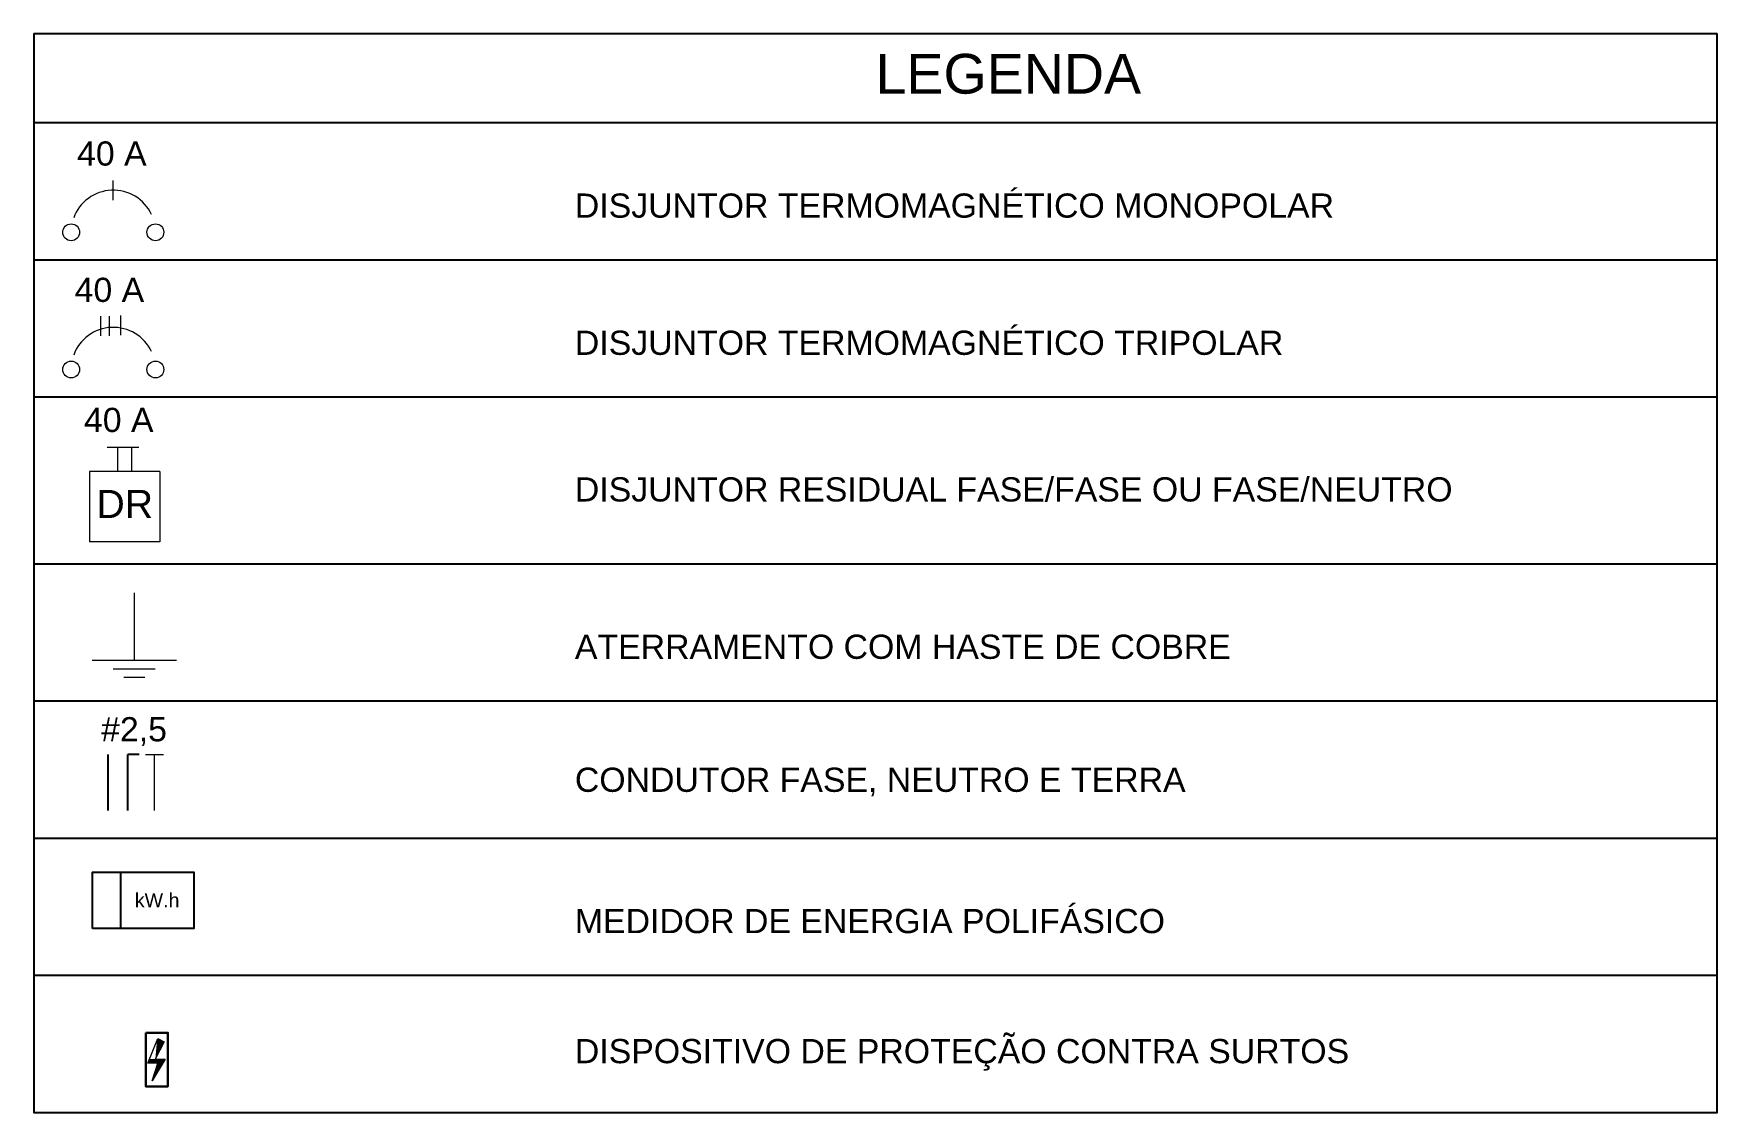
# Model space of a CAD drawing. Header units: millimetres. Extents: x -632.9 to -536.7, y 683.3 to 727.5.
# Drawn here: x -587 to -580.65, y 695.68 to 699.75 of the extents above; entities that cross this region are included whole.
import ezdxf

# ---------------------------------------------------------------- set-up
doc = ezdxf.new("R2010")
doc.units = ezdxf.units.MM
doc.header["$MEASUREMENT"] = 0
for name, color, linetype in [('PDF3_0', 7, 'Continuous'), ('PDF3_COTA', 7, 'Continuous'), ('PDF3_DI-Disjuntor', 7, 'Continuous'), ('PDF3_DI-Textos do diagrama', 7, 'Continuous'), ('PDF3_DIAGRAMA', 7, 'Continuous'), ('PDF3_eletrodutos', 3, 'Continuous'), ('PDF3_Layout', 1, 'Continuous'), ('PDF3_Text', 7, 'Continuous')]:
    doc.layers.add(name, color=color, linetype=linetype)
doc.styles.add('Arial', font='arial.ttf', dxfattribs={"height": 0.1125})
doc.styles.add('PDF Arial', font='arial.ttf')

msp = doc.modelspace()

# ---------------------------------------------------------------- texts
at = {"layer": 'PDF3_COTA', "lineweight": 25, "insert": (-586.6201, 696.4577), "char_height": 0.05295, "width": 0.254147, "attachment_point": 7, "line_spacing_factor": 0.798, "style": 'Arial'}
msp.add_mtext('kW.h', dxfattribs=at)
at = {"layer": 'PDF3_DIAGRAMA', "color": 1, "lineweight": 5, "insert": (-586.6579, 697.9261), "char_height": 0.10589, "width": 0.254147, "attachment_point": 8, "line_spacing_factor": 0.798, "style": 'Arial'}
msp.add_mtext('DR', dxfattribs=at)
at = {"layer": 'PDF3_Text', "attachment_point": 7, "style": 'PDF Arial'}
for s, insert, char_height in [('LEGENDA', (-583.8275, 699.5248), 0.15), ('40 A', (-586.8378, 699.2542), 0.09129), ('DISJUNTOR TERMOMAGNÉTICO MONOPOLAR', (-584.9609, 699.0577), 0.091294), ('40 A', (-586.8469, 698.7398), 0.09129), ('DISJUNTOR TERMOMAGNÉTICO TRIPOLAR', (-584.9609, 698.5402), 0.091294), ('40 A', (-586.8117, 698.2491), 0.09129), ('DISJUNTOR RESIDUAL FASE/FASE OU FASE/NEUTRO', (-584.9609, 697.987), 0.091294), ('ATERRAMENTO COM HASTE DE COBRE', (-584.9609, 697.3934), 0.091294), ('#2,5', (-586.747, 697.0665), 0.09129), ('CONDUTOR FASE, NEUTRO E TERRA', (-584.9609, 696.876), 0.091294), ('MEDIDOR DE ENERGIA POLIFÁSICO', (-584.9609, 696.3586), 0.091294), ('DISPOSITIVO DE PROTEÇÃO CONTRA SURTOS', (-584.9609, 695.8412), 0.091294)]:
    msp.add_mtext(s, dxfattribs=dict(at, insert=insert, char_height=char_height))

# ---------------------------------------------------------------- linework, layer by layer
at = {"layer": 'PDF3_0', "lineweight": 25}
for p, q in [((-587.0013, 699.7532), (-580.6537, 699.7532)), ((-587.0013, 699.4179), (-580.6537, 699.4179))]:
    msp.add_line(p, q, dxfattribs=at)
at = {"layer": 'PDF3_0', "color": 5, "lineweight": 25}
for p in [(-586.6459, 696.8225), (-586.6035, 697.0343)]:
    msp.add_line(p, (-586.6459, 697.0343), dxfattribs=at)
at = {"layer": 'PDF3_0', "lineweight": 25}
for points in [[(-587.0013, 699.7532), (-587.0013, 695.6839), (-580.6537, 695.6839), (-580.6537, 699.7532)], [(-587.0013, 698.9005), (-580.6537, 698.9005)], [(-587.0013, 698.383), (-580.6537, 698.383)], [(-587.0013, 697.7537), (-580.6537, 697.7537)], [(-587.0013, 697.2362), (-580.6537, 697.2362)], [(-587.0013, 696.7188), (-580.6537, 696.7188)], [(-587.0013, 696.2014), (-580.6537, 696.2014)]]:
    msp.add_lwpolyline(points, dxfattribs=at)
at = {"layer": 'PDF3_COTA', "lineweight": 25}
msp.add_line((-586.6733, 696.378), (-586.6733, 696.5898), dxfattribs=at)
msp.add_lwpolyline([(-586.7792, 696.378), (-586.7792, 696.5898), (-586.398, 696.5898), (-586.398, 696.378), (-586.7792, 696.378)], close=True, dxfattribs=at)
at = {"layer": 'PDF3_DI-Disjuntor', "color": 1, "lineweight": 30}
msp.add_lwpolyline([(-586.5785, 695.984), (-586.4951, 695.984), (-586.4951, 695.7816), (-586.5785, 695.7816)], close=True, dxfattribs=at)
at = {"layer": 'PDF3_DI-Disjuntor', "transparency": 33554559}
for points in [[(-586.5328, 695.9622), (-586.509, 695.9503), (-586.5368, 695.9503)], [(-586.509, 695.9503), (-586.5368, 695.9503), (-586.5428, 695.8848)], [(-586.5646, 695.8848), (-586.515, 695.8689), (-586.5706, 695.8689)], [(-586.5051, 695.8848), (-586.5646, 695.8848), (-586.515, 695.8689)], [(-586.5328, 695.8689), (-586.515, 695.8689), (-586.5547, 695.8034)]]:
    msp.add_solid(points, dxfattribs=at)
at = {"layer": 'PDF3_DI-Textos do diagrama', "lineweight": 20}
msp.add_lwpolyline([(-586.509, 695.9503), (-586.5428, 695.8848), (-586.5051, 695.8848), (-586.5547, 695.8034), (-586.5328, 695.8689), (-586.5706, 695.8689), (-586.5328, 695.9622)], close=True, dxfattribs=at)
at = {"layer": 'PDF3_DIAGRAMA', "color": 1, "lineweight": 5}
for p, q in [((-586.7012, 699.1257), (-586.7012, 699.1998)), ((-586.6722, 698.6158), (-586.6722, 698.6899)), ((-586.7482, 698.6133), (-586.7482, 698.6874)), ((-586.7149, 698.6133), (-586.7149, 698.6874)), ((-586.7241, 698.1935), (-586.605, 698.1935)), ((-586.6844, 698.1009), (-586.6844, 698.1935)), ((-586.6314, 698.1009), (-586.6314, 698.1935)), ((-586.7903, 698.1009), (-586.7903, 697.8361)), ((-586.5255, 698.1009), (-586.7903, 698.1009)), ((-586.5255, 698.1009), (-586.5255, 697.8361)), ((-586.5255, 697.8361), (-586.7903, 697.8361))]:
    msp.add_line(p, q, dxfattribs=at)
for centre in [(-586.8601, 699.0039), (-586.5424, 699.0039), (-586.8601, 698.4865), (-586.5424, 698.4865)]:
    msp.add_circle(centre, 0.0318, dxfattribs=at)
for centre in [(-586.7012, 699.0039), (-586.7012, 698.4865)]:
    msp.add_arc(centre, 0.1588, 25, 160, dxfattribs=at)
at = {"layer": 'PDF3_eletrodutos', "lineweight": 9}
for p, q in [((-586.6222, 697.6435), (-586.6222, 697.3893)), ((-586.781, 697.3893), (-586.4634, 697.3893)), ((-586.7017, 697.3575), (-586.5428, 697.3575)), ((-586.6619, 697.3258), (-586.5825, 697.3258)), ((-586.5795, 697.0343), (-586.5117, 697.0343)), ((-586.5456, 696.8225), (-586.5456, 697.0343))]:
    msp.add_line(p, q, dxfattribs=at)
at = {"layer": 'PDF3_Layout', "lineweight": 25}
msp.add_line((-586.72, 696.8225), (-586.72, 697.0343), dxfattribs=at)

msp.set_redraw_order([(e.dxf.handle, doc.entitydb.next_handle()) for e in msp.query("TEXT MTEXT ATTDEF DIMENSION ARC_DIMENSION")])  # texts and dimensions are drawn at this point

doc.saveas('drawing.dxf')
